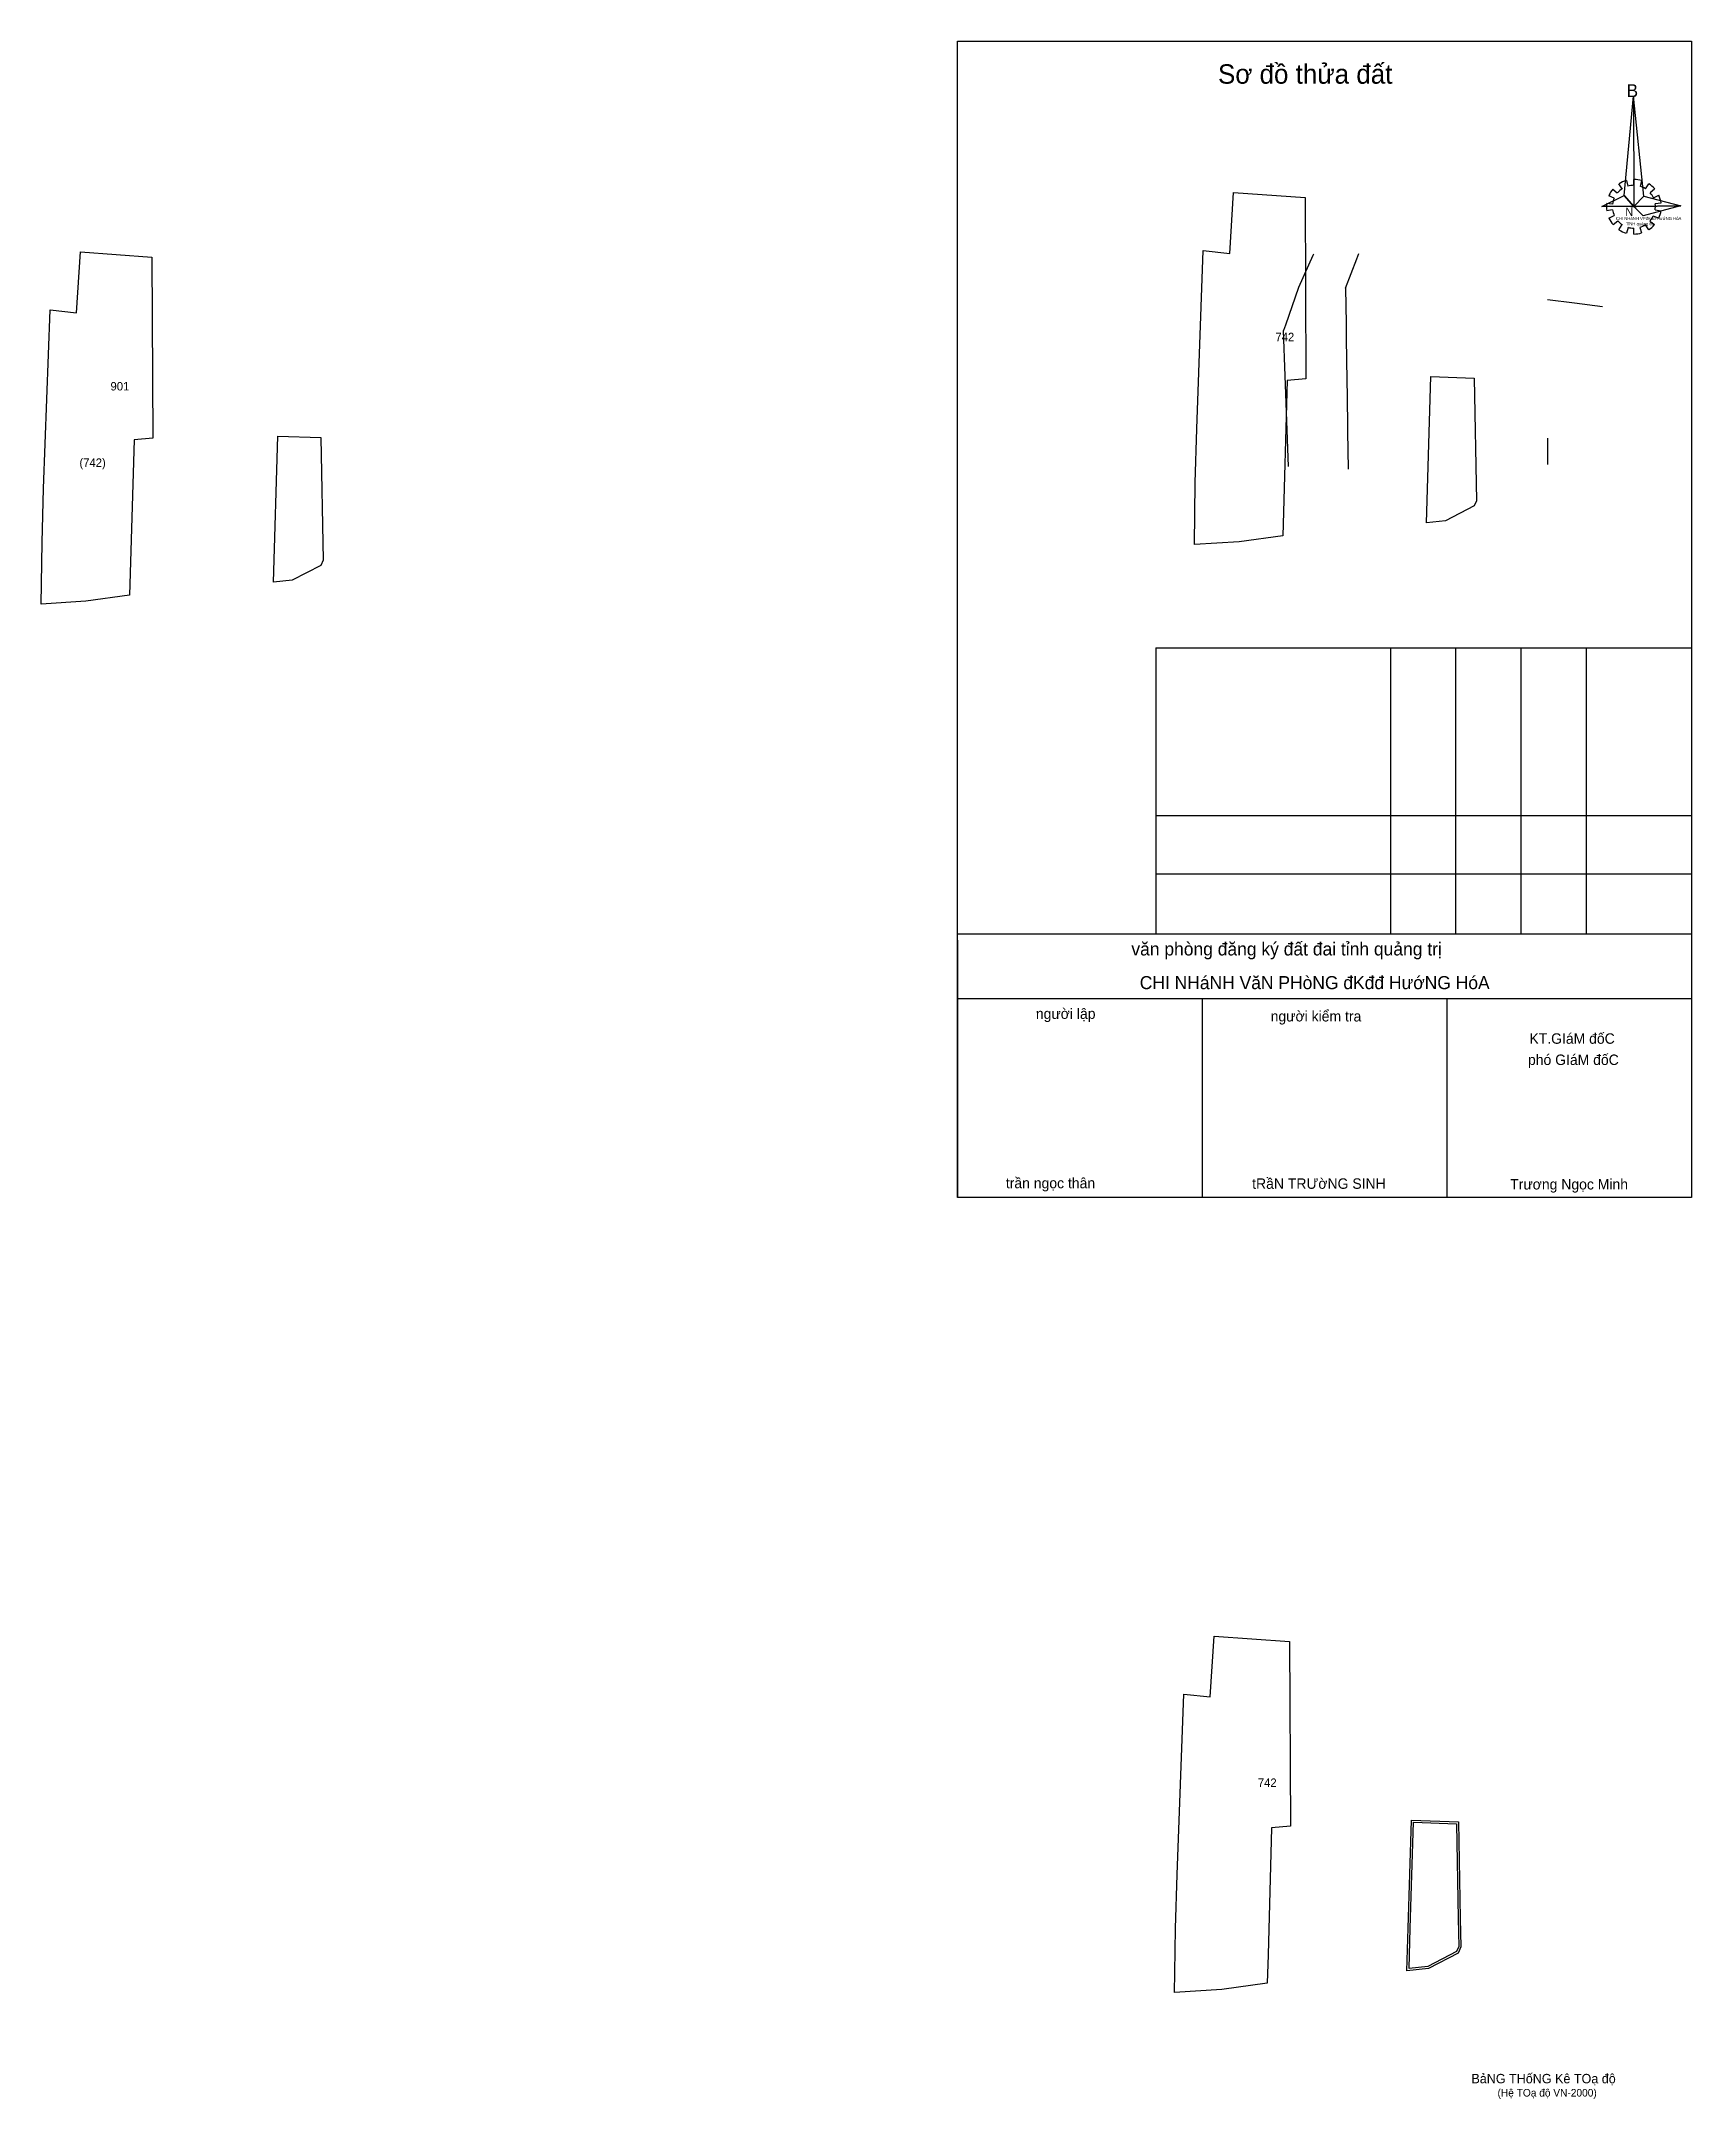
# Model space of a CAD drawing. Extents: x 535539 to 536264, y 1836906 to 1837266.
# Drawn here: x 535878.4 to 536123.3, y 1836906.1 to 1837211.4 of the extents above; entities that cross this region are included whole.
import ezdxf

# ---------------------------------------------------------------- set-up
doc = ezdxf.new("R2010")
doc.units = 0
doc.layers.add('Level 1', color=7, linetype='Continuous')
doc.layers.add('Level 23', color=7, linetype='Continuous')

msp = doc.modelspace()

# ---------------------------------------------------------------- texts
at = {"layer": 'Level 1'}
for s, height, p in [('Sơ đồ thửa đất', 2.8798, (536053.03, 1837205.04)), ('B', 1.92, (536113.64, 1837203.05)), ('N', 1.2, (536113.46, 1837185.43)), ('CHI NHáNH VPđKđđ-HướNG HóA', 0.4535, (536112.06, 1837184.82)), ('TỉNH quảng trị', 0.4537, (536113.53, 1837184.03)), ('742', 1.25, (536061.55, 1837166.84)), ('901', 1.25, (535888.73, 1837159.53)), ('(742)', 1.25, (535884.12, 1837148.2)), ('văn phòng đăng ký đất đai tỉnh quảng trị', 1.936, (536040.18, 1837075.71)), ('CHI NHáNH VăN PHòNG đKđđ HướNG HóA', 1.9359, (536041.42, 1837070.71)), ('người lập', 1.549, (536026.01, 1837066.3)), ('người kiểm tra', 1.5487, (536060.84, 1837065.92)), ('KT.GIáM đốC', 1.5487, (536099.23, 1837062.61)), ('phó GIáM đốC', 1.5487, (536099.02, 1837059.46)), ('trần ngọc thân', 1.5487, (536021.56, 1837041.17)), ('tRầN TRƯờNG SINH', 1.5487, (536058.1, 1837041.09)), ('Trương Ngọc Minh', 1.5487, (536096.38, 1837040.99)), ('742', 1.25, (536058.94, 1836952.36)), ('BảNG THốNG Kê TOạ độ ', 1.3915, (536090.63, 1836908.39)), ('(Hệ TOạ độ VN-2000)', 1.1253, (536094.5, 1836906.42))]:
    msp.add_text(s, height=height, dxfattribs=at).set_placement(p)

# ---------------------------------------------------------------- linework, layer by layer
at = {"layer": 'Level 1'}
for p, q in [((536113, 1837189.46), (536112.52, 1837190.18)), ((536113.61, 1837190.67), (536113.82, 1837189.82)), ((536114.71, 1837189.96), (536114.74, 1837190.84)), ((536115.88, 1837190.67), (536115.66, 1837189.79)), ((536116.46, 1837189.46), (536116.93, 1837190.18)), ((536110.68, 1837187.34), (536111.55, 1837187.2)), ((536111.81, 1837188.08), (536111.02, 1837188.41)), ((536111.6, 1837189.41), (536112.26, 1837188.83)), ((536114.29, 1837186.82), (536115.14, 1837186.82)), ((536117.8, 1837189.41), (536117.14, 1837188.85)), ((536117.62, 1837188.11), (536118.41, 1837188.5)), ((536118.78, 1837187.34), (536117.88, 1837187.2)), ((536111.55, 1837186.32), (536110.68, 1837186.18)), ((536111.02, 1837185.11), (536111.81, 1837185.49)), ((536112.34, 1837184.67), (536111.65, 1837184.12)), ((536112.52, 1837183.37), (536112.97, 1837184.14)), ((536113.87, 1837183.73), (536113.61, 1837182.88)), ((536114.71, 1837182.74), (536114.71, 1837183.59)), ((536115.59, 1837183.73), (536115.85, 1837182.9)), ((536116.93, 1837183.37), (536116.46, 1837184.12)), ((536117.09, 1837184.67), (536117.8, 1837184.14)), ((536118.44, 1837185.08), (536117.57, 1837185.41)), ((536117.88, 1837186.32), (536118.78, 1837186.18)), ((536118.78, 1837186.51), (536118.78, 1837186.51)), ((536118.78, 1837186.51), (536118.78, 1837186.51)), ((536043.82, 1837121.35), (536123.27, 1837121.35)), ((536043.82, 1837121.35), (536043.82, 1837078.94)), ((536078.6, 1837121.35), (536078.6, 1837078.94)), ((536088.28, 1837121.35), (536088.28, 1837078.94)), ((536097.96, 1837121.35), (536097.96, 1837078.94)), ((536107.64, 1837121.35), (536107.64, 1837078.94)), ((536043.82, 1837096.46), (536123.27, 1837096.46)), ((536043.82, 1837087.82), (536123.33, 1837087.82)), ((536014.37, 1837078.94), (536123.27, 1837078.94)), ((536014.37, 1837078), (536014.37, 1837039.78)), ((536043.82, 1837078.94), (536123.27, 1837078.94)), ((536014.37, 1837069.33), (536123.27, 1837069.33)), ((536050.67, 1837069.33), (536050.67, 1837039.78)), ((536086.97, 1837069.33), (536086.97, 1837039.78))]:
    msp.add_line(p, q, dxfattribs=at)
for points in [[(536014.37, 1837039.78), (536014.37, 1837211.35), (536123.27, 1837211.35), (536123.27, 1837039.78)], [(536014.37, 1837039.78), (536014.37, 1837211.35), (536123.27, 1837211.35), (536123.27, 1837039.78)], [(536114.66, 1837203.18), (536114.71, 1837186.84), (536113.29, 1837188.47)], [(536114.66, 1837203.18), (536114.71, 1837186.84), (536116.22, 1837188.36)], [(536055.34, 1837188.9), (536065.94, 1837188.14), (536066.08, 1837161.27), (536063.3, 1837161.03), (536062.65, 1837137.96), (536056.17, 1837137.07), (536049.52, 1837136.66), (536049.66, 1837145.82), (536049.88, 1837153.82), (536050.84, 1837180.29), (536054.78, 1837179.85)], [(536109.96, 1837186.84), (536113.29, 1837188.47), (536114.71, 1837186.84)], [(536121.68, 1837186.9), (536114.71, 1837186.84), (536116.22, 1837188.36)], [(536121.63, 1837186.93), (536116.09, 1837185.44), (536114.71, 1837186.84)], [(535884.26, 1837180.08), (535894.86, 1837179.32), (535895, 1837152.45), (535892.22, 1837152.21), (535891.57, 1837129.14), (535885.09, 1837128.25), (535878.44, 1837127.84), (535878.58, 1837137), (535878.8, 1837145), (535879.76, 1837171.47), (535883.7, 1837171.03)], [(536084.62, 1837161.59), (536091.03, 1837161.35), (536091.37, 1837143.17), (536091.03, 1837142.4), (536086.78, 1837140.2), (536083.98, 1837139.9)], [(535913.54, 1837152.77), (535919.95, 1837152.53), (535920.29, 1837134.35), (535919.95, 1837133.58), (535915.7, 1837131.38), (535912.9, 1837131.08)], [(536052.45, 1836974.74), (536063.63, 1836973.94), (536063.77, 1836946.52), (536060.98, 1836946.27), (536060.45, 1836927.46), (536060.33, 1836923.22), (536053.59, 1836922.29), (536046.6, 1836921.86), (536046.65, 1836924.85), (536046.75, 1836931.35), (536046.97, 1836939.35), (536047.94, 1836966.14), (536051.89, 1836965.7)], [(536081.72, 1836947.42), (536088.71, 1836947.16), (536088.98, 1836932.86), (536089.06, 1836928.63), (536088.65, 1836927.7), (536084.26, 1836925.43), (536081.06, 1836925.08), (536081.24, 1836931.39)], [(536082.01, 1836947.11), (536088.42, 1836946.87), (536088.68, 1836932.85), (536088.76, 1836928.69), (536088.42, 1836927.92), (536084.17, 1836925.72), (536081.37, 1836925.42), (536081.54, 1836931.38)]]:
    msp.add_lwpolyline(points, close=True, dxfattribs=at)
for centre, major_axis, start_param, end_param in [((536114.73, 1837186.79), (4.07, 0), 1.84956, 2.139009), ((536114.73, 1837186.79), (3.19, 0), 1.569856, 1.856111), ((536114.73, 1837186.79), (4.07, 0), 1.279242, 1.563322), ((536114.73, 1837186.79), (3.19, 0), 1.002709, 1.275562), ((536114.73, 1837186.79), (4.07, 0), 0.710562, 0.996872), ((536114.73, 1837186.79), (4.07, 0), 3.006679, 3.291393), ((536114.73, 1837186.79), (4.07, 0), 2.439582, 2.724002), ((536114.73, 1837186.79), (3.19, 0), 2.723685, 3.015158), ((536114.73, 1837186.79), (3.19, 0), 2.133735, 2.444963), ((536114.73, 1837186.79), (3.19, 0), 0.426784, 0.706465), ((536114.73, 1837186.79), (3.19, 0), 6.135584, 6.416185), ((536114.73, 1837186.79), (4.07, 0), 0.139051, 0.433933), ((536114.73, 1837186.79), (4.07, 0), 3.569886, 3.856919), ((536114.73, 1837186.79), (3.19, 0), 3.2823, 3.561051), ((536114.73, 1837186.79), (3.19, 0), 3.860776, 4.132583), ((536114.73, 1837186.79), (3.19, 0), 4.438547, 4.71314), ((536114.73, 1837186.79), (3.19, 0), 4.990871, 5.289332), ((536114.73, 1837186.79), (4.07, 0), 5.285614, 5.567987), ((536114.73, 1837186.79), (3.19, 0), 5.561373, 5.839514), ((536114.73, 1837186.79), (4.07, 0), 5.852303, 6.138396), ((536114.7, 1837186.76), (4.07, 0), 4.147091, 4.436593), ((536114.73, 1837186.79), (4.07, 0), 4.71301, 4.997611)]:
    msp.add_ellipse(centre, major_axis=major_axis, ratio=0.995001, start_param=start_param, end_param=end_param, dxfattribs=at)
at = {"layer": 'Level 23'}
for p, q in [((536067.12, 1837179.55), (536064.98, 1837174.83)), ((536067.21, 1837179.75), (536067.12, 1837179.55)), ((536071.95, 1837174.73), (536073.63, 1837179.08)), ((536073.63, 1837179.08), (536073.92, 1837179.84)), ((536064.98, 1837174.83), (536063.04, 1837169.21)), ((536071.95, 1837174.73), (536072.02, 1837169.48)), ((536105.92, 1837172.48), (536101.9, 1837172.98)), ((536110.08, 1837171.96), (536105.92, 1837172.48)), ((536063.04, 1837169.21), (536062.77, 1837168.44)), ((536063.51, 1837148.24), (536062.77, 1837168.44)), ((536072.02, 1837169.48), (536072.05, 1837167.69)), ((536072.05, 1837167.69), (536072.11, 1837163.7)), ((536072.11, 1837163.7), (536072.11, 1837163.42)), ((536072.11, 1837163.42), (536072.13, 1837161.69)), ((536072.13, 1837161.69), (536072.18, 1837158.01)), ((536072.18, 1837158.01), (536072.23, 1837154.69)), ((536072.23, 1837154.69), (536072.25, 1837153.44)), ((536072.25, 1837153.44), (536072.34, 1837147.85)), ((536101.98, 1837149.5), (536101.97, 1837152.46)), ((536101.98, 1837148.57), (536101.98, 1837149.5))]:
    msp.add_line(p, q, dxfattribs=at)

msp.set_redraw_order([(e.dxf.handle, doc.entitydb.next_handle()) for e in msp.query("TEXT MTEXT ATTDEF DIMENSION ARC_DIMENSION")])  # texts and dimensions are drawn at this point

doc.saveas('drawing.dxf')
